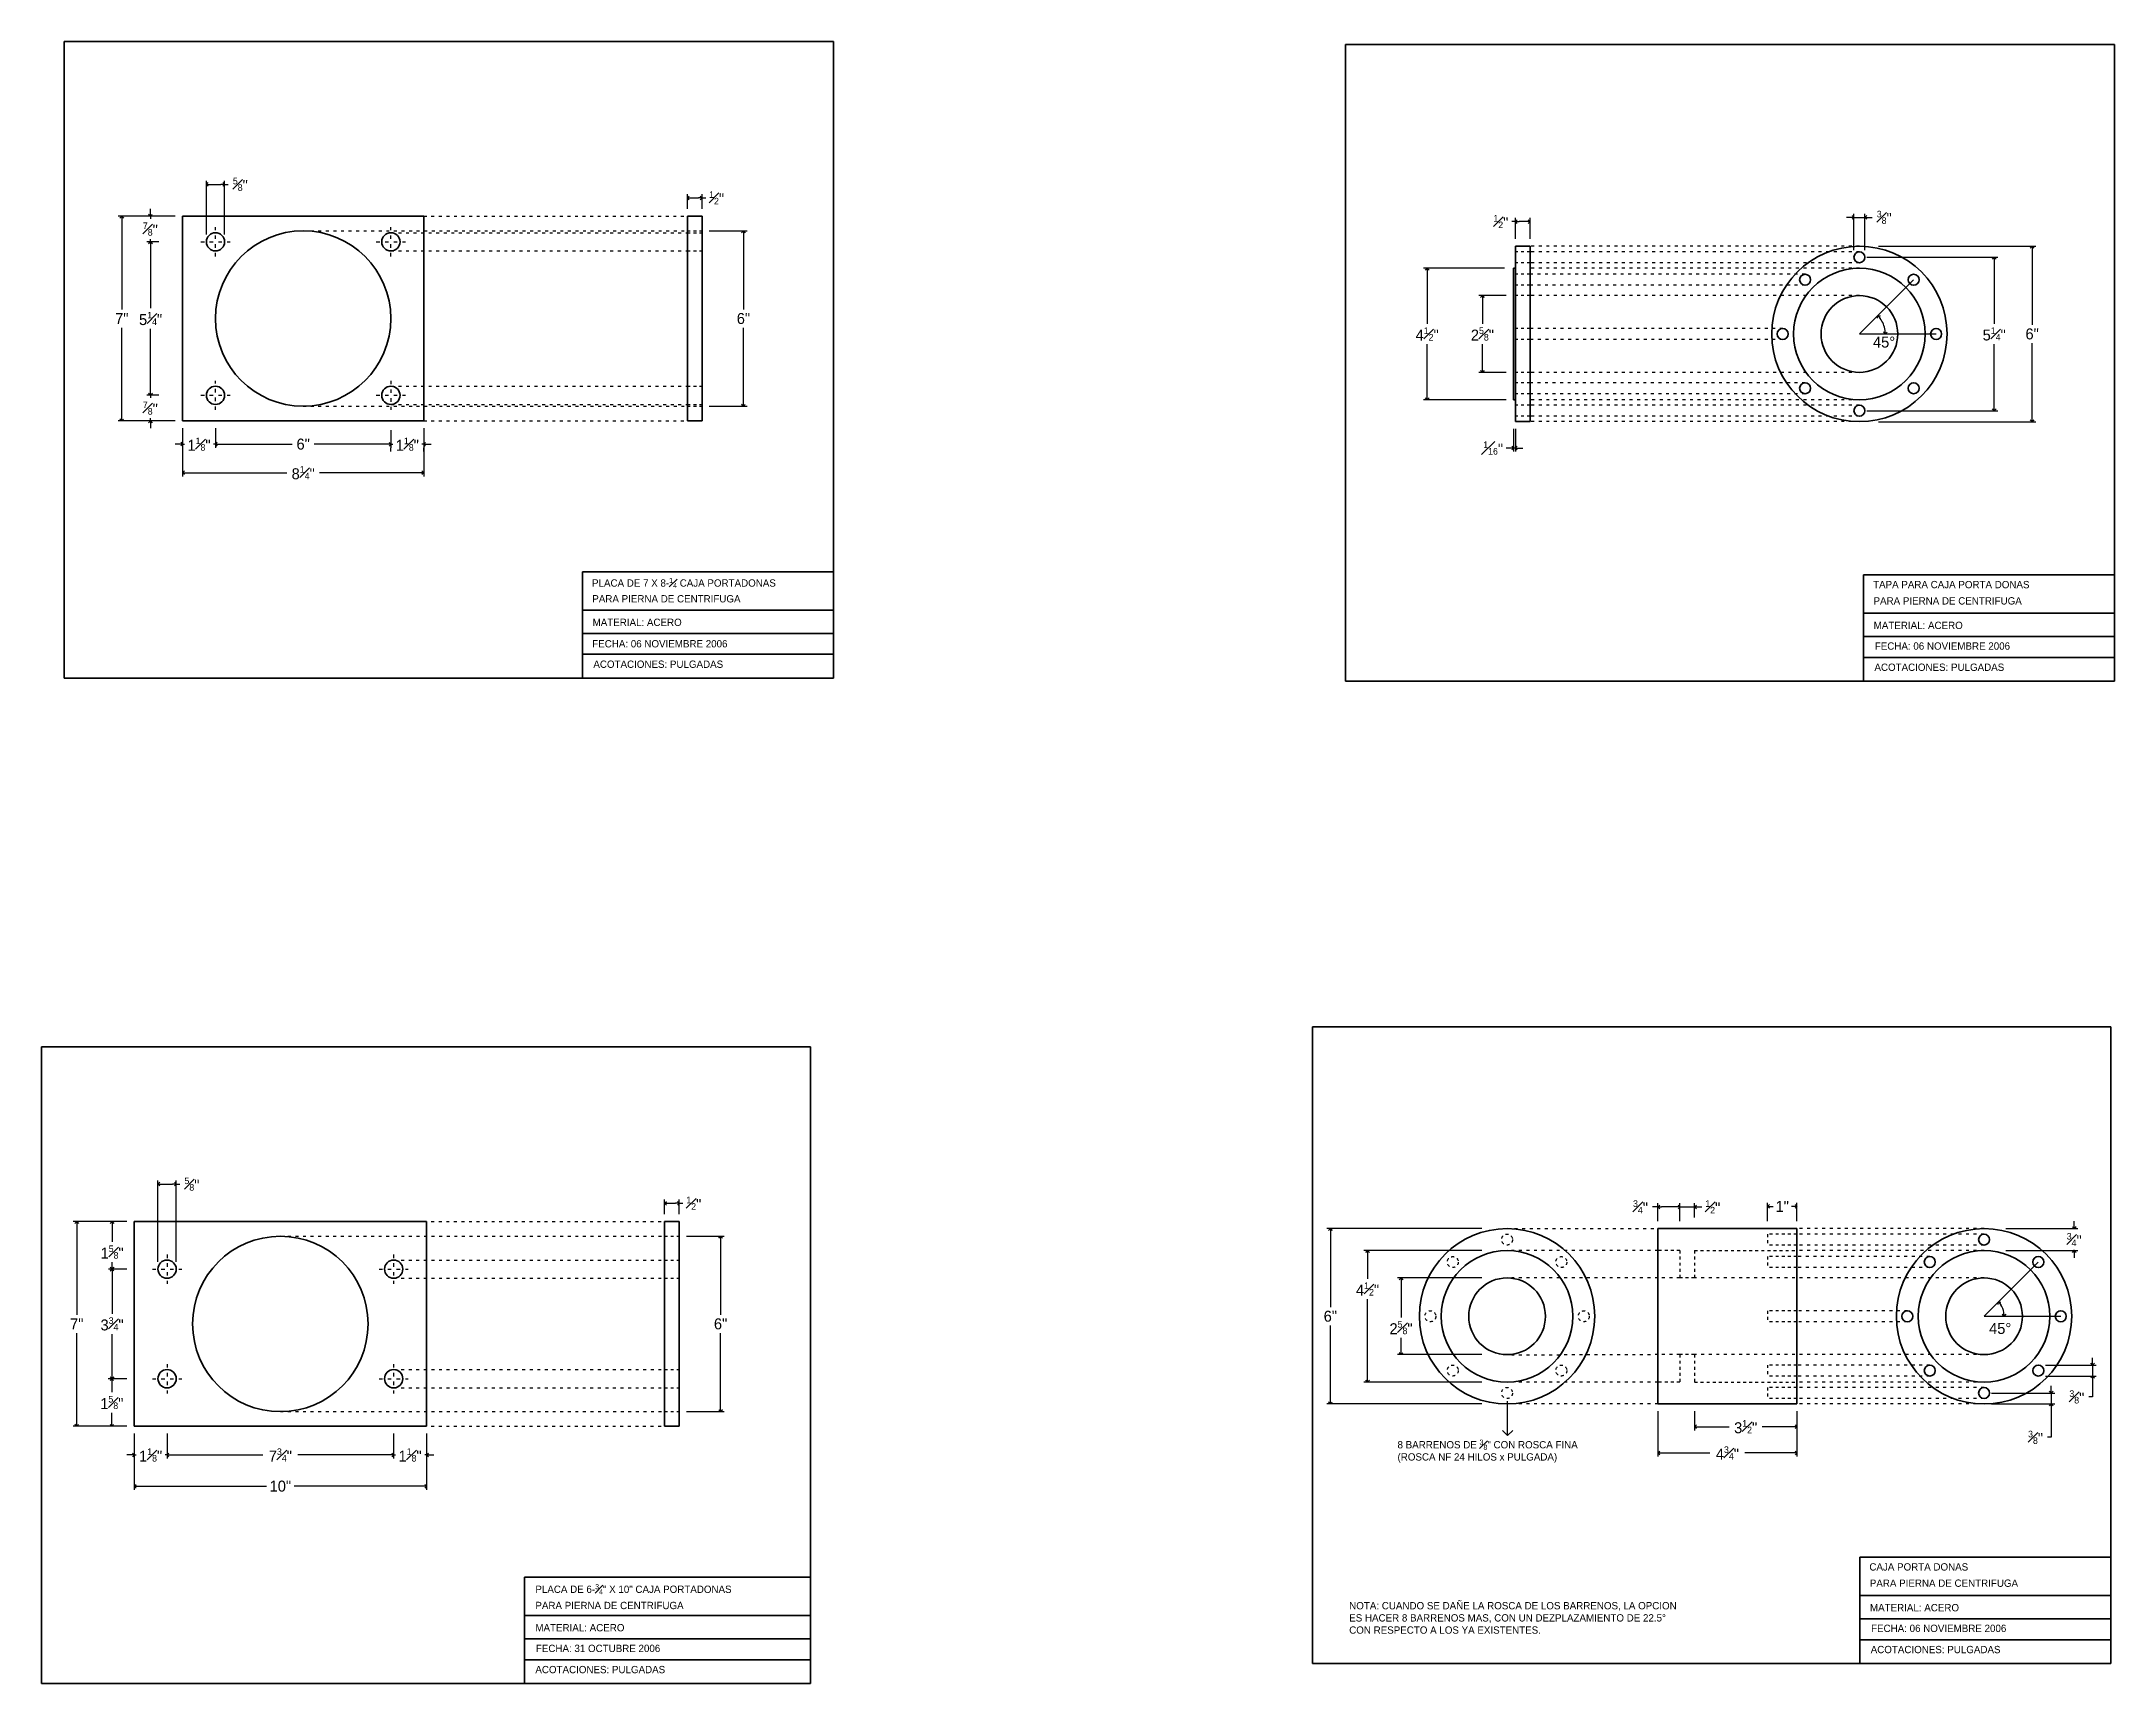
# Model space of a CAD drawing. Header units: inches. Extents: x 52.9 to 123.8, y 128.3 to 184.5.
import ezdxf

# ---------------------------------------------------------------- set-up
doc = ezdxf.new("R2010")
doc.units = ezdxf.units.IN
doc.linetypes.add('ACAD_ISO03W100', pattern=[30, 12, -18])
doc.linetypes.add('PUNTOS2', pattern=[3.175, 0, -3.175])
doc.layers.get('0').update_dxf_attribs({"lineweight": 35})
doc.layers.get('Defpoints').update_dxf_attribs({"color": 253})
for name, color, linetype in [('CAPA1', 7, 'ACAD_ISO03W100'), ('Capa5', 7, 'PUNTOS2'), ('COTAS', 7, 'Continuous'), ('LETRAS', 7, 'Continuous')]:
    doc.layers.add(name, color=color, linetype=linetype)
doc.dimstyles.new('ISO-25', dxfattribs={"dimtxt": 0.375, "dimasz": 0.125, "dimexe": 0.125, "dimexo": 0.25, "dimgap": 0.125, "dimtad": 0, "dimtih": 1, "dimtoh": 1, "dimdec": 7, "dimdsep": 46, "dimlunit": 4, "dimtxsty": 'Standard', "dimblk": 'OPEN90', "dimcen": 0, "dimadec": 0, "dimazin": 0, "dimtfac": 0.6, "dimtdec": 7, "dimtmove": 0, "dimatfit": 3, "dimfxl": 0, "dimfrac": 1, "dimarcsym": 0})

msp = doc.modelspace()

# ---------------------------------------------------------------- texts
at = {"layer": 'LETRAS', "char_height": 0.25, "attachment_point": 1}
for s, insert, width in [('\\A1;PLACA DE 7 X 8-{\\H0.7x;\\S1#4;} CAJA PORTADONAS', (71.74622971, 166.10417084), 44.5888888889), ('TAPA PARA CAJA PORTA DONAS', (115.56856699, 166.00030202), 44.5888888889), ('PARA PIERNA DE CENTRIFUGA', (71.75535398, 165.51489574), 72.1555555556), ('PARA PIERNA DE CENTRIFUGA', (115.5837475, 165.44345031), 72.1555555556), ('MATERIAL: ACERO ', (71.76695669, 164.70882707), 54.7888888889), ('MATERIAL: ACERO ', (115.58929398, 164.60495825), 54.7888888889), ('\\pt2.5;FECHA: 06 NOVIEMBRE 2006', (71.75381957, 163.97570231), 43.6), ('\\pt2.5;FECHA: 06 NOVIEMBRE 2006', (115.62747684, 163.89788134), 43.6), ('ACOTACIONES: PULGADAS', (71.79241193, 163.27638456), 55.7222222222), ('ACOTACIONES: PULGADAS', (115.61474922, 163.17251574), 55.7222222222), ('\\A1;8 BARRENOS DE {\\H0.7x;\\S3#8;}" CON ROSCA FINA\\P(ROSCA NF 24 HILOS x PULGADA)', (99.30072166, 136.62108829), 44.5888888889), ('CAJA PORTA DONAS', (115.44128895, 132.39145372), 44.5888888889), ('\\A1;PLACA DE 6-{\\H0.7x;\\S3#4;}" X 10" CAJA PORTADONAS', (69.80847741, 131.67626817), 44.5888888889), ('PARA PIERNA DE CENTRIFUGA', (115.45646946, 131.83460201), 72.1555555556), ('PARA PIERNA DE CENTRIFUGA', (69.80847741, 131.07137901), 72.1555555556), ('\\pt12.75;NOTA: CUANDO SE DAÑE LA ROSCA DE LOS BARRENOS, LA OPCION\\P\\ptz;ES HACER 8 BARRENOS MAS, CON UN DEZPLAZAMIENTO DE 22.5° \\PCON RESPECTO A LOS YA EXISTENTES.', (97.6480454, 131.06390539), 44.5888888889), ('MATERIAL: ACERO ', (115.46201593, 130.99610996), 54.7888888889), ('MATERIAL: ACERO ', (69.80847741, 130.31087264), 54.7888888889), ('\\pt2.5;FECHA: 06 NOVIEMBRE 2006', (115.50019879, 130.28903305), 43.6), ('\\pt2.5;FECHA: 31 OCTUBRE 2006', (69.82554917, 129.60379573), 43.6), ('ACOTACIONES: PULGADAS', (115.48747117, 129.56366745), 55.7222222222), ('ACOTACIONES: PULGADAS', (69.80847741, 128.87843013), 55.7222222222)]:
    msp.add_mtext(s, dxfattribs=dict(at, insert=insert, width=width))

# ---------------------------------------------------------------- blocks, each defined once
blk = doc.blocks.new('_Open90')
at = {"color": 0, "linetype": 'ByBlock', "lineweight": -2}
for p, q in [((0, 0), (-1, 0)), ((-0.5, 0.5), (0, 0)), ((0, 0), (-0.5, -0.5))]:
    blk.add_line(p, q, dxfattribs=at)
blk = doc.blocks.new('*D7')
at = {"layer": 'COTAS', "color": 0, "lineweight": -2}
for p, q in [((75.759, 177.977), (77.051, 177.977)), ((76.926, 177.852), (76.926, 175.289)), ((76.926, 172.102), (76.926, 174.664)), ((75.759, 171.977), (77.051, 171.977))]:
    blk.add_line(p, q, dxfattribs=at)
at = {"layer": 'Defpoints', "color": 0}
for p in [(75.509, 177.977), (75.509, 171.977), (76.926, 171.977)]:
    blk.add_point(p, dxfattribs=at)
at = {"layer": 'COTAS', "color": 0, "lineweight": -2, "xscale": 0.125, "yscale": 0.125, "zscale": 0.125}
for p, rotation in [((76.926, 177.977), 90), ((76.926, 171.977), 270)]:
    blk.add_blockref('_Open90', p, dxfattribs=dict(at, rotation=rotation))
at = {"layer": 'COTAS', "color": 0, "insert": (76.926, 174.977), "char_height": 0.375, "attachment_point": 5}
blk.add_mtext('6"', dxfattribs=at)
blk = doc.blocks.new('*D8')
at = {"layer": 'COTAS', "color": 0, "lineweight": -2}
for p, q in [((57.491, 178.477), (55.536, 178.477)), ((55.661, 178.352), (55.661, 175.289)), ((55.661, 171.602), (55.661, 174.664)), ((57.491, 171.477), (55.536, 171.477))]:
    blk.add_line(p, q, dxfattribs=at)
at = {"layer": 'Defpoints', "color": 0}
for p in [(57.741, 178.477), (55.661, 171.477), (57.741, 171.477)]:
    blk.add_point(p, dxfattribs=at)
at = {"layer": 'COTAS', "color": 0, "lineweight": -2, "xscale": 0.125, "yscale": 0.125, "zscale": 0.125}
for p, rotation in [((55.661, 178.477), 90), ((55.661, 171.477), 270)]:
    blk.add_blockref('_Open90', p, dxfattribs=dict(at, rotation=rotation))
at = {"layer": 'COTAS', "color": 0, "insert": (55.661, 174.977), "char_height": 0.375, "attachment_point": 5}
blk.add_mtext('7"', dxfattribs=at)
blk = doc.blocks.new('*D9')
at = {"layer": 'COTAS', "color": 0, "lineweight": -2}
for p, q in [((57.741, 171.227), (57.741, 169.577)), ((65.991, 171.227), (65.991, 169.577)), ((57.866, 169.702), (61.303, 169.702)), ((65.866, 169.702), (62.428, 169.702))]:
    blk.add_line(p, q, dxfattribs=at)
at = {"layer": 'Defpoints', "color": 0}
for p in [(57.741, 171.477), (65.991, 171.477), (65.991, 169.702)]:
    blk.add_point(p, dxfattribs=at)
at = {"layer": 'COTAS', "color": 0, "lineweight": -2, "xscale": 0.125, "yscale": 0.125, "zscale": 0.125, "rotation": 180}
blk.add_blockref('_Open90', (57.741, 169.702), dxfattribs=at)
at = {"layer": 'COTAS', "color": 0, "lineweight": -2, "xscale": 0.125, "yscale": 0.125, "zscale": 0.125}
blk.add_blockref('_Open90', (65.991, 169.702), dxfattribs=at)
at = {"layer": 'COTAS', "color": 0, "insert": (61.866, 169.702), "char_height": 0.375, "attachment_point": 5}
blk.add_mtext('8{\\H0.600000x;\\S1#4;}"', dxfattribs=at)
blk = doc.blocks.new('*D10')
at = {"layer": 'COTAS', "color": 0, "lineweight": -2}
for p, q in [((75.009, 178.727), (75.009, 179.232)), ((75.134, 179.107), (75.384, 179.107)), ((75.509, 178.727), (75.509, 179.232)), ((75.509, 179.107), (75.634, 179.107))]:
    blk.add_line(p, q, dxfattribs=at)
at = {"layer": 'Defpoints', "color": 0}
for p in [(75.509, 179.107), (75.009, 178.477), (75.509, 178.477)]:
    blk.add_point(p, dxfattribs=at)
at = {"layer": 'COTAS', "color": 0, "lineweight": -2, "xscale": 0.125, "yscale": 0.125, "zscale": 0.125, "rotation": 180}
blk.add_blockref('_Open90', (75.009, 179.107), dxfattribs=at)
at = {"layer": 'COTAS', "color": 0, "lineweight": -2, "xscale": 0.125, "yscale": 0.125, "zscale": 0.125}
blk.add_blockref('_Open90', (75.509, 179.107), dxfattribs=at)
at = {"layer": 'COTAS', "color": 0, "insert": (76.009, 179.107), "char_height": 0.375, "attachment_point": 5}
blk.add_mtext('{\\H0.600000x;\\S1#2;}"', dxfattribs=at)
blk = doc.blocks.new('*D11')
at = {"layer": 'COTAS', "color": 0, "lineweight": -2}
for p, q in [((57.741, 171.227), (57.741, 170.556)), ((58.866, 171.227), (58.866, 170.556)), ((57.616, 170.681), (57.491, 170.681)), ((57.741, 170.681), (57.803, 170.681)), ((58.866, 170.681), (58.803, 170.681)), ((58.991, 170.681), (59.116, 170.681))]:
    blk.add_line(p, q, dxfattribs=at)
at = {"layer": 'Defpoints', "color": 0}
for p in [(57.741, 171.477), (58.866, 171.477), (58.866, 170.681)]:
    blk.add_point(p, dxfattribs=at)
at = {"layer": 'COTAS', "color": 0, "lineweight": -2, "xscale": 0.125, "yscale": 0.125, "zscale": 0.125}
blk.add_blockref('_Open90', (57.741, 170.681), dxfattribs=at)
at = {"layer": 'COTAS', "color": 0, "lineweight": -2, "xscale": 0.125, "yscale": 0.125, "zscale": 0.125, "rotation": 180}
blk.add_blockref('_Open90', (58.866, 170.681), dxfattribs=at)
at = {"layer": 'COTAS', "color": 0, "insert": (58.303, 170.681), "char_height": 0.375, "attachment_point": 5}
blk.add_mtext('1{\\H0.600000x;\\S1#8;}"', dxfattribs=at)
blk = doc.blocks.new('*D12')
at = {"layer": 'COTAS', "color": 0, "lineweight": -2}
for p, q in [((64.741, 170.679), (64.616, 170.679)), ((64.866, 170.679), (64.928, 170.679)), ((64.866, 170.431), (64.866, 170.554)), ((65.991, 170.679), (65.928, 170.679)), ((65.991, 170.431), (65.991, 170.554)), ((66.116, 170.679), (66.241, 170.679))]:
    blk.add_line(p, q, dxfattribs=at)
at = {"layer": 'Defpoints', "color": 0}
for p in [(64.866, 170.681), (65.991, 170.681), (65.991, 170.679)]:
    blk.add_point(p, dxfattribs=at)
at = {"layer": 'COTAS', "color": 0, "lineweight": -2, "xscale": 0.125, "yscale": 0.125, "zscale": 0.125}
blk.add_blockref('_Open90', (64.866, 170.679), dxfattribs=at)
at = {"layer": 'COTAS', "color": 0, "lineweight": -2, "xscale": 0.125, "yscale": 0.125, "zscale": 0.125, "rotation": 180}
blk.add_blockref('_Open90', (65.991, 170.679), dxfattribs=at)
at = {"layer": 'COTAS', "color": 0, "insert": (65.428, 170.679), "char_height": 0.375, "attachment_point": 5}
blk.add_mtext('1{\\H0.600000x;\\S1#8;}"', dxfattribs=at)
blk = doc.blocks.new('*D13')
at = {"layer": 'COTAS', "color": 0, "lineweight": -2}
for p, q in [((58.866, 171.164), (58.866, 170.554)), ((64.866, 171.164), (64.866, 170.554)), ((58.991, 170.679), (61.491, 170.679)), ((64.741, 170.679), (62.241, 170.679))]:
    blk.add_line(p, q, dxfattribs=at)
at = {"layer": 'Defpoints', "color": 0}
for p in [(58.866, 171.414), (64.866, 171.414), (64.866, 170.679)]:
    blk.add_point(p, dxfattribs=at)
at = {"layer": 'COTAS', "color": 0, "lineweight": -2, "xscale": 0.125, "yscale": 0.125, "zscale": 0.125, "rotation": 180}
blk.add_blockref('_Open90', (58.866, 170.679), dxfattribs=at)
at = {"layer": 'COTAS', "color": 0, "lineweight": -2, "xscale": 0.125, "yscale": 0.125, "zscale": 0.125}
blk.add_blockref('_Open90', (64.866, 170.679), dxfattribs=at)
at = {"layer": 'COTAS', "color": 0, "insert": (61.866, 170.679), "char_height": 0.375, "attachment_point": 5}
blk.add_mtext('6"', dxfattribs=at)
blk = doc.blocks.new('*D14')
at = {"layer": 'COTAS', "color": 0, "lineweight": -2}
for p, q in [((56.929, 177.602), (56.521, 177.602)), ((56.646, 177.477), (56.646, 175.327)), ((56.646, 172.477), (56.646, 174.627)), ((56.929, 172.352), (56.521, 172.352))]:
    blk.add_line(p, q, dxfattribs=at)
at = {"layer": 'Defpoints', "color": 0}
for p in [(57.179, 177.602), (56.646, 172.352), (57.179, 172.352)]:
    blk.add_point(p, dxfattribs=at)
at = {"layer": 'COTAS', "color": 0, "lineweight": -2, "xscale": 0.125, "yscale": 0.125, "zscale": 0.125}
for p, rotation in [((56.646, 177.602), 90), ((56.646, 172.352), 270)]:
    blk.add_blockref('_Open90', p, dxfattribs=dict(at, rotation=rotation))
at = {"layer": 'COTAS', "color": 0, "insert": (56.646, 174.977), "char_height": 0.375, "attachment_point": 5}
blk.add_mtext('5{\\H0.600000x;\\S1#4;}"', dxfattribs=at)
blk = doc.blocks.new('*D15')
at = {"layer": 'COTAS', "color": 0, "lineweight": -2}
for p, q in [((56.638, 178.602), (56.638, 178.727)), ((56.866, 178.477), (56.513, 178.477)), ((56.638, 178.477), (56.638, 178.389)), ((56.866, 177.602), (56.513, 177.602)), ((56.638, 177.602), (56.638, 177.689)), ((56.638, 177.477), (56.638, 177.352))]:
    blk.add_line(p, q, dxfattribs=at)
at = {"layer": 'Defpoints', "color": 0}
for p in [(56.638, 178.477), (57.116, 178.477), (57.116, 177.602)]:
    blk.add_point(p, dxfattribs=at)
at = {"layer": 'COTAS', "color": 0, "lineweight": -2, "xscale": 0.125, "yscale": 0.125, "zscale": 0.125}
for p, rotation in [((56.638, 178.477), 270), ((56.638, 177.602), 90)]:
    blk.add_blockref('_Open90', p, dxfattribs=dict(at, rotation=rotation))
at = {"layer": 'COTAS', "color": 0, "insert": (56.638, 178.039), "char_height": 0.375, "attachment_point": 5}
blk.add_mtext('{\\H0.600000x;\\S7#8;}"', dxfattribs=at)
blk = doc.blocks.new('*D16')
at = {"layer": 'COTAS', "color": 0, "lineweight": -2}
for p, q in [((56.866, 172.352), (56.513, 172.352)), ((56.638, 172.477), (56.638, 172.602)), ((56.638, 172.352), (56.638, 172.264)), ((56.866, 171.477), (56.513, 171.477)), ((56.638, 171.477), (56.638, 171.564)), ((56.638, 171.352), (56.638, 171.227))]:
    blk.add_line(p, q, dxfattribs=at)
at = {"layer": 'Defpoints', "color": 0}
for p in [(57.116, 172.352), (56.638, 171.477), (57.116, 171.477)]:
    blk.add_point(p, dxfattribs=at)
at = {"layer": 'COTAS', "color": 0, "lineweight": -2, "xscale": 0.125, "yscale": 0.125, "zscale": 0.125}
for p, rotation in [((56.638, 172.352), 270), ((56.638, 171.477), 90)]:
    blk.add_blockref('_Open90', p, dxfattribs=dict(at, rotation=rotation))
at = {"layer": 'COTAS', "color": 0, "insert": (56.638, 171.914), "char_height": 0.375, "attachment_point": 5}
blk.add_mtext('{\\H0.600000x;\\S7#8;}"', dxfattribs=at)
blk = doc.blocks.new('*D17')
at = {"layer": 'COTAS', "color": 0, "lineweight": -2}
for p, q in [((58.553, 177.852), (58.553, 179.694)), ((58.678, 179.569), (59.053, 179.569)), ((59.178, 177.852), (59.178, 179.694)), ((59.178, 179.569), (59.303, 179.569))]:
    blk.add_line(p, q, dxfattribs=at)
at = {"layer": 'Defpoints', "color": 0}
for p in [(59.178, 179.569), (58.553, 177.602), (59.178, 177.602)]:
    blk.add_point(p, dxfattribs=at)
at = {"layer": 'COTAS', "color": 0, "lineweight": -2, "xscale": 0.125, "yscale": 0.125, "zscale": 0.125, "rotation": 180}
blk.add_blockref('_Open90', (58.553, 179.569), dxfattribs=at)
at = {"layer": 'COTAS', "color": 0, "lineweight": -2, "xscale": 0.125, "yscale": 0.125, "zscale": 0.125}
blk.add_blockref('_Open90', (59.178, 179.569), dxfattribs=at)
at = {"layer": 'COTAS', "color": 0, "insert": (59.716, 179.569), "char_height": 0.375, "attachment_point": 5}
blk.add_mtext('{\\H0.600000x;\\S5#8;}"', dxfattribs=at)
blk = doc.blocks.new('*D22')
at = {"layer": 'COTAS', "color": 0, "lineweight": -2}
for p, q in [((56.897, 142.704), (56.897, 145.488)), ((57.522, 142.704), (57.522, 145.488)), ((57.022, 145.363), (57.397, 145.363)), ((57.522, 145.363), (57.647, 145.363))]:
    blk.add_line(p, q, dxfattribs=at)
at = {"layer": 'Defpoints', "color": 0}
for p in [(57.522, 145.363), (56.897, 142.454), (57.522, 142.454)]:
    blk.add_point(p, dxfattribs=at)
at = {"layer": 'COTAS', "color": 0, "lineweight": -2, "xscale": 0.125, "yscale": 0.125, "zscale": 0.125, "rotation": 180}
blk.add_blockref('_Open90', (56.897, 145.363), dxfattribs=at)
at = {"layer": 'COTAS', "color": 0, "lineweight": -2, "xscale": 0.125, "yscale": 0.125, "zscale": 0.125}
blk.add_blockref('_Open90', (57.522, 145.363), dxfattribs=at)
at = {"layer": 'COTAS', "color": 0, "insert": (58.06, 145.363), "char_height": 0.375, "attachment_point": 5}
blk.add_mtext('{\\H0.600000x;\\S5#8;}"', dxfattribs=at)
blk = doc.blocks.new('*D18')
at = {"layer": 'COTAS', "color": 0, "lineweight": -2}
for p, q in [((56.085, 136.766), (56.085, 134.903)), ((66.085, 136.766), (66.085, 134.903)), ((56.21, 135.028), (60.616, 135.028)), ((65.96, 135.028), (61.554, 135.028))]:
    blk.add_line(p, q, dxfattribs=at)
at = {"layer": 'Defpoints', "color": 0}
for p in [(56.085, 137.016), (66.085, 137.016), (66.085, 135.028)]:
    blk.add_point(p, dxfattribs=at)
at = {"layer": 'COTAS', "color": 0, "lineweight": -2, "xscale": 0.125, "yscale": 0.125, "zscale": 0.125, "rotation": 180}
blk.add_blockref('_Open90', (56.085, 135.028), dxfattribs=at)
at = {"layer": 'COTAS', "color": 0, "lineweight": -2, "xscale": 0.125, "yscale": 0.125, "zscale": 0.125}
blk.add_blockref('_Open90', (66.085, 135.028), dxfattribs=at)
at = {"layer": 'COTAS', "color": 0, "insert": (61.085, 135.028), "char_height": 0.375, "attachment_point": 5}
blk.add_mtext('10"', dxfattribs=at)
blk = doc.blocks.new('*D19')
at = {"layer": 'COTAS', "color": 0, "lineweight": -2}
for p, q in [((55.772, 144.079), (53.995, 144.079)), ((54.12, 143.954), (54.12, 140.891)), ((54.12, 137.204), (54.12, 140.266)), ((55.772, 137.079), (53.995, 137.079))]:
    blk.add_line(p, q, dxfattribs=at)
at = {"layer": 'Defpoints', "color": 0}
for p in [(56.022, 144.079), (54.12, 137.079), (56.022, 137.079)]:
    blk.add_point(p, dxfattribs=at)
at = {"layer": 'COTAS', "color": 0, "lineweight": -2, "xscale": 0.125, "yscale": 0.125, "zscale": 0.125}
for p, rotation in [((54.12, 144.079), 90), ((54.12, 137.079), 270)]:
    blk.add_blockref('_Open90', p, dxfattribs=dict(at, rotation=rotation))
at = {"layer": 'COTAS', "color": 0, "insert": (54.12, 140.579), "char_height": 0.375, "attachment_point": 5}
blk.add_mtext('7"', dxfattribs=at)
blk = doc.blocks.new('*D20')
at = {"layer": 'COTAS', "color": 0, "lineweight": -2}
for p, q in [((55.772, 142.454), (55.203, 142.454)), ((55.328, 142.329), (55.328, 140.929)), ((55.328, 138.829), (55.328, 140.229)), ((55.772, 138.704), (55.203, 138.704))]:
    blk.add_line(p, q, dxfattribs=at)
at = {"layer": 'Defpoints', "color": 0}
for p in [(55.328, 142.454), (56.022, 142.454), (56.022, 138.704)]:
    blk.add_point(p, dxfattribs=at)
at = {"layer": 'COTAS', "color": 0, "lineweight": -2, "xscale": 0.125, "yscale": 0.125, "zscale": 0.125}
for p, rotation in [((55.328, 142.454), 90), ((55.328, 138.704), 270)]:
    blk.add_blockref('_Open90', p, dxfattribs=dict(at, rotation=rotation))
at = {"layer": 'COTAS', "color": 0, "insert": (55.328, 140.579), "char_height": 0.375, "attachment_point": 5}
blk.add_mtext('3{\\H0.600000x;\\S3#4;}"', dxfattribs=at)
blk = doc.blocks.new('*D23')
at = {"layer": 'COTAS', "color": 0, "lineweight": -2}
for p, q in [((55.835, 144.079), (55.204, 144.079)), ((55.329, 143.954), (55.329, 143.388)), ((55.329, 142.579), (55.329, 142.688)), ((55.835, 142.454), (55.204, 142.454))]:
    blk.add_line(p, q, dxfattribs=at)
at = {"layer": 'Defpoints', "color": 0}
for p in [(56.085, 144.079), (55.329, 142.454), (56.085, 142.454)]:
    blk.add_point(p, dxfattribs=at)
at = {"layer": 'COTAS', "color": 0, "lineweight": -2, "xscale": 0.125, "yscale": 0.125, "zscale": 0.125}
for p, rotation in [((55.329, 144.079), 90), ((55.329, 142.454), 270)]:
    blk.add_blockref('_Open90', p, dxfattribs=dict(at, rotation=rotation))
at = {"layer": 'COTAS', "color": 0, "insert": (55.329, 143.038), "char_height": 0.375, "attachment_point": 5}
blk.add_mtext('1{\\H0.600000x;\\S5#8;}"', dxfattribs=at)
blk = doc.blocks.new('*D24')
at = {"layer": 'COTAS', "color": 0, "lineweight": -2}
for p, q in [((55.835, 138.704), (55.195, 138.704)), ((55.32, 138.579), (55.32, 138.241)), ((55.835, 137.079), (55.195, 137.079)), ((55.32, 137.204), (55.32, 137.541))]:
    blk.add_line(p, q, dxfattribs=at)
at = {"layer": 'Defpoints', "color": 0}
for p in [(55.32, 138.704), (56.085, 138.704), (56.085, 137.079)]:
    blk.add_point(p, dxfattribs=at)
at = {"layer": 'COTAS', "color": 0, "lineweight": -2, "xscale": 0.125, "yscale": 0.125, "zscale": 0.125}
for p, rotation in [((55.32, 138.704), 90), ((55.32, 137.079), 270)]:
    blk.add_blockref('_Open90', p, dxfattribs=dict(at, rotation=rotation))
at = {"layer": 'COTAS', "color": 0, "insert": (55.32, 137.891), "char_height": 0.375, "attachment_point": 5}
blk.add_mtext('1{\\H0.600000x;\\S5#8;}"', dxfattribs=at)
blk = doc.blocks.new('*D21')
at = {"layer": 'COTAS', "color": 0, "lineweight": -2}
for p, q in [((57.21, 136.766), (57.21, 135.97)), ((64.96, 136.766), (64.96, 135.97)), ((57.335, 136.095), (60.485, 136.095)), ((64.835, 136.095), (61.685, 136.095))]:
    blk.add_line(p, q, dxfattribs=at)
at = {"layer": 'Defpoints', "color": 0}
for p in [(57.21, 137.016), (64.96, 137.016), (64.96, 136.095)]:
    blk.add_point(p, dxfattribs=at)
at = {"layer": 'COTAS', "color": 0, "lineweight": -2, "xscale": 0.125, "yscale": 0.125, "zscale": 0.125, "rotation": 180}
blk.add_blockref('_Open90', (57.21, 136.095), dxfattribs=at)
at = {"layer": 'COTAS', "color": 0, "lineweight": -2, "xscale": 0.125, "yscale": 0.125, "zscale": 0.125}
blk.add_blockref('_Open90', (64.96, 136.095), dxfattribs=at)
at = {"layer": 'COTAS', "color": 0, "insert": (61.085, 136.095), "char_height": 0.375, "attachment_point": 5}
blk.add_mtext('7{\\H0.600000x;\\S3#4;}"', dxfattribs=at)
blk = doc.blocks.new('*D25')
at = {"layer": 'COTAS', "color": 0, "lineweight": -2}
for p, q in [((56.085, 136.829), (56.085, 135.971)), ((57.21, 136.829), (57.21, 135.971)), ((55.96, 136.096), (55.835, 136.096)), ((56.085, 136.096), (56.147, 136.096)), ((57.21, 136.096), (57.147, 136.096)), ((57.335, 136.096), (57.46, 136.096))]:
    blk.add_line(p, q, dxfattribs=at)
at = {"layer": 'Defpoints', "color": 0}
for p in [(56.085, 137.079), (57.21, 137.079), (57.21, 136.096)]:
    blk.add_point(p, dxfattribs=at)
at = {"layer": 'COTAS', "color": 0, "lineweight": -2, "xscale": 0.125, "yscale": 0.125, "zscale": 0.125}
blk.add_blockref('_Open90', (56.085, 136.096), dxfattribs=at)
at = {"layer": 'COTAS', "color": 0, "lineweight": -2, "xscale": 0.125, "yscale": 0.125, "zscale": 0.125, "rotation": 180}
blk.add_blockref('_Open90', (57.21, 136.096), dxfattribs=at)
at = {"layer": 'COTAS', "color": 0, "insert": (56.647, 136.096), "char_height": 0.375, "attachment_point": 5}
blk.add_mtext('1{\\H0.600000x;\\S1#8;}"', dxfattribs=at)
blk = doc.blocks.new('*D26')
at = {"layer": 'COTAS', "color": 0, "lineweight": -2}
for p, q in [((64.96, 136.829), (64.96, 135.971)), ((66.085, 136.829), (66.085, 135.971)), ((64.835, 136.096), (64.71, 136.096)), ((64.96, 136.096), (65.022, 136.096)), ((66.085, 136.096), (66.022, 136.096)), ((66.21, 136.096), (66.335, 136.096))]:
    blk.add_line(p, q, dxfattribs=at)
at = {"layer": 'Defpoints', "color": 0}
for p in [(64.96, 137.079), (66.085, 137.079), (64.96, 136.096)]:
    blk.add_point(p, dxfattribs=at)
at = {"layer": 'COTAS', "color": 0, "lineweight": -2, "xscale": 0.125, "yscale": 0.125, "zscale": 0.125}
blk.add_blockref('_Open90', (64.96, 136.096), dxfattribs=at)
at = {"layer": 'COTAS', "color": 0, "lineweight": -2, "xscale": 0.125, "yscale": 0.125, "zscale": 0.125, "rotation": 180}
blk.add_blockref('_Open90', (66.085, 136.096), dxfattribs=at)
at = {"layer": 'COTAS', "color": 0, "insert": (65.522, 136.096), "char_height": 0.375, "attachment_point": 5}
blk.add_mtext('1{\\H0.600000x;\\S1#8;}"', dxfattribs=at)
blk = doc.blocks.new('*D27')
at = {"layer": 'COTAS', "color": 0, "lineweight": -2}
for p, q in [((74.228, 144.329), (74.228, 144.834)), ((74.353, 144.709), (74.603, 144.709)), ((74.728, 144.329), (74.728, 144.834)), ((74.728, 144.709), (74.853, 144.709))]:
    blk.add_line(p, q, dxfattribs=at)
at = {"layer": 'Defpoints', "color": 0}
for p in [(74.728, 144.709), (74.228, 144.079), (74.728, 144.079)]:
    blk.add_point(p, dxfattribs=at)
at = {"layer": 'COTAS', "color": 0, "lineweight": -2, "xscale": 0.125, "yscale": 0.125, "zscale": 0.125, "rotation": 180}
blk.add_blockref('_Open90', (74.228, 144.709), dxfattribs=at)
at = {"layer": 'COTAS', "color": 0, "lineweight": -2, "xscale": 0.125, "yscale": 0.125, "zscale": 0.125}
blk.add_blockref('_Open90', (74.728, 144.709), dxfattribs=at)
at = {"layer": 'COTAS', "color": 0, "insert": (75.228, 144.709), "char_height": 0.375, "attachment_point": 5}
blk.add_mtext('{\\H0.600000x;\\S1#2;}"', dxfattribs=at)
blk = doc.blocks.new('*D28')
at = {"layer": 'COTAS', "color": 0, "lineweight": -2}
for p, q in [((74.978, 143.579), (76.27, 143.579)), ((76.145, 143.454), (76.145, 140.891)), ((76.145, 137.704), (76.145, 140.266)), ((74.978, 137.579), (76.27, 137.579))]:
    blk.add_line(p, q, dxfattribs=at)
at = {"layer": 'Defpoints', "color": 0}
for p in [(74.728, 143.579), (74.728, 137.579), (76.145, 137.579)]:
    blk.add_point(p, dxfattribs=at)
at = {"layer": 'COTAS', "color": 0, "lineweight": -2, "xscale": 0.125, "yscale": 0.125, "zscale": 0.125}
for p, rotation in [((76.145, 143.579), 90), ((76.145, 137.579), 270)]:
    blk.add_blockref('_Open90', p, dxfattribs=dict(at, rotation=rotation))
at = {"layer": 'COTAS', "color": 0, "insert": (76.145, 140.579), "char_height": 0.375, "attachment_point": 5}
blk.add_mtext('6"', dxfattribs=at)
blk = doc.blocks.new('*D29')
at = {"layer": 'COTAS', "color": 0, "lineweight": -2}
for p, q in [((102.96, 176.699), (100.19, 176.699)), ((100.315, 176.574), (100.315, 174.799)), ((100.315, 172.324), (100.315, 174.099)), ((103.022, 172.199), (100.19, 172.199))]:
    blk.add_line(p, q, dxfattribs=at)
at = {"layer": 'Defpoints', "color": 0}
for p in [(103.21, 176.699), (100.315, 172.199), (103.272, 172.199)]:
    blk.add_point(p, dxfattribs=at)
at = {"layer": 'COTAS', "color": 0, "lineweight": -2, "xscale": 0.125, "yscale": 0.125, "zscale": 0.125}
for p, rotation in [((100.315, 176.699), 90), ((100.315, 172.199), 270)]:
    blk.add_blockref('_Open90', p, dxfattribs=dict(at, rotation=rotation))
at = {"layer": 'COTAS', "color": 0, "insert": (100.315, 174.449), "char_height": 0.375, "attachment_point": 5}
blk.add_mtext('4{\\H0.600000x;\\S1#2;}"', dxfattribs=at)
blk = doc.blocks.new('*D31')
at = {"layer": 'COTAS', "color": 0, "lineweight": -2}
for p, q in [((115.758, 177.449), (121.135, 177.449)), ((121.01, 177.324), (121.01, 174.762)), ((121.01, 171.574), (121.01, 174.137)), ((115.758, 171.449), (121.135, 171.449))]:
    blk.add_line(p, q, dxfattribs=at)
at = {"layer": 'Defpoints', "color": 0}
for p in [(115.508, 177.449), (115.508, 171.449), (121.01, 171.449)]:
    blk.add_point(p, dxfattribs=at)
at = {"layer": 'COTAS', "color": 0, "lineweight": -2, "xscale": 0.125, "yscale": 0.125, "zscale": 0.125}
for p, rotation in [((121.01, 177.449), 90), ((121.01, 171.449), 270)]:
    blk.add_blockref('_Open90', p, dxfattribs=dict(at, rotation=rotation))
at = {"layer": 'COTAS', "color": 0, "insert": (121.01, 174.449), "char_height": 0.375, "attachment_point": 5}
blk.add_mtext('6"', dxfattribs=at)
blk = doc.blocks.new('*D32')
at = {"layer": 'COTAS', "color": 0, "lineweight": -2}
for p, q in [((115.35, 177.074), (119.837, 177.074)), ((119.712, 176.949), (119.712, 174.799)), ((119.712, 171.949), (119.712, 174.099)), ((115.35, 171.824), (119.837, 171.824))]:
    blk.add_line(p, q, dxfattribs=at)
at = {"layer": 'Defpoints', "color": 0}
for p in [(115.1, 177.074), (115.1, 171.824), (119.712, 171.824)]:
    blk.add_point(p, dxfattribs=at)
at = {"layer": 'COTAS', "color": 0, "lineweight": -2, "xscale": 0.125, "yscale": 0.125, "zscale": 0.125}
for p, rotation in [((119.712, 177.074), 90), ((119.712, 171.824), 270)]:
    blk.add_blockref('_Open90', p, dxfattribs=dict(at, rotation=rotation))
at = {"layer": 'COTAS', "color": 0, "insert": (119.712, 174.449), "char_height": 0.375, "attachment_point": 5}
blk.add_mtext('5{\\H0.600000x;\\S1#4;}"', dxfattribs=at)
blk = doc.blocks.new('*D33')
at = {"layer": 'COTAS', "color": 0, "lineweight": -2}
for p, q in [((103.022, 175.762), (102.079, 175.762)), ((102.204, 175.637), (102.204, 174.799)), ((102.204, 173.262), (102.204, 174.099)), ((103.022, 173.137), (102.079, 173.137))]:
    blk.add_line(p, q, dxfattribs=at)
at = {"layer": 'Defpoints', "color": 0}
for p in [(103.272, 175.762), (102.204, 173.137), (103.272, 173.137)]:
    blk.add_point(p, dxfattribs=at)
at = {"layer": 'COTAS', "color": 0, "lineweight": -2, "xscale": 0.125, "yscale": 0.125, "zscale": 0.125}
for p, rotation in [((102.204, 175.762), 90), ((102.204, 173.137), 270)]:
    blk.add_blockref('_Open90', p, dxfattribs=dict(at, rotation=rotation))
at = {"layer": 'COTAS', "color": 0, "insert": (102.204, 174.449), "char_height": 0.375, "attachment_point": 5}
blk.add_mtext('2{\\H0.600000x;\\S5#8;}"', dxfattribs=at)
blk = doc.blocks.new('*D34')
at = {"layer": 'COTAS', "color": 0, "lineweight": -2}
for p, q in [((114.788, 178.439), (114.663, 178.439)), ((114.913, 177.318), (114.913, 178.564)), ((114.913, 178.439), (115.288, 178.439)), ((115.288, 177.318), (115.288, 178.564)), ((115.413, 178.439), (115.538, 178.439))]:
    blk.add_line(p, q, dxfattribs=at)
at = {"layer": 'Defpoints', "color": 0}
for p in [(115.288, 178.439), (114.913, 177.068), (115.288, 177.068)]:
    blk.add_point(p, dxfattribs=at)
at = {"layer": 'COTAS', "color": 0, "lineweight": -2, "xscale": 0.125, "yscale": 0.125, "zscale": 0.125}
blk.add_blockref('_Open90', (114.913, 178.439), dxfattribs=at)
at = {"layer": 'COTAS', "color": 0, "lineweight": -2, "xscale": 0.125, "yscale": 0.125, "zscale": 0.125, "rotation": 180}
blk.add_blockref('_Open90', (115.288, 178.439), dxfattribs=at)
at = {"layer": 'COTAS', "color": 0, "insert": (115.95, 178.439), "char_height": 0.375, "attachment_point": 5}
blk.add_mtext('{\\H0.600000x;\\S3#8;}"', dxfattribs=at)
blk = doc.blocks.new('*D35')
at = {"layer": 'COTAS', "color": 0, "lineweight": -2}
for p, q in [((103.335, 178.295), (103.21, 178.295)), ((103.335, 177.699), (103.335, 178.42)), ((103.71, 178.295), (103.46, 178.295)), ((103.835, 177.699), (103.835, 178.42))]:
    blk.add_line(p, q, dxfattribs=at)
at = {"layer": 'Defpoints', "color": 0}
for p in [(103.335, 178.295), (103.335, 177.449), (103.835, 177.449)]:
    blk.add_point(p, dxfattribs=at)
at = {"layer": 'COTAS', "color": 0, "lineweight": -2, "xscale": 0.125, "yscale": 0.125, "zscale": 0.125, "rotation": 180}
blk.add_blockref('_Open90', (103.335, 178.295), dxfattribs=at)
at = {"layer": 'COTAS', "color": 0, "lineweight": -2, "xscale": 0.125, "yscale": 0.125, "zscale": 0.125}
blk.add_blockref('_Open90', (103.835, 178.295), dxfattribs=at)
at = {"layer": 'COTAS', "color": 0, "insert": (102.835, 178.295), "char_height": 0.375, "attachment_point": 5}
blk.add_mtext('{\\H0.600000x;\\S1#2;}"', dxfattribs=at)
blk = doc.blocks.new('*D36')
at = {"layer": 'COTAS', "color": 0, "lineweight": -2}
blk.add_arc((115.1, 174.449), 0.889, 8.06699, 36.93301, dxfattribs=at)
at = {"layer": 'Defpoints', "color": 0}
for p in [(116.957, 176.306), (115.87, 174.894), (115.1, 174.449), (115.1, 174.449), (118.273, 174.449)]:
    blk.add_point(p, dxfattribs=at)
at = {"layer": 'COTAS', "color": 0, "lineweight": -2, "xscale": 0.125, "yscale": 0.125, "zscale": 0.125}
for p, rotation in [((115.729, 175.078), 130.96650576633), ((115.989, 174.449), 274.0334942336698)]:
    blk.add_blockref('_Open90', p, dxfattribs=dict(at, rotation=rotation))
at = {"layer": 'COTAS', "color": 0, "insert": (115.944, 174.169), "char_height": 0.375, "attachment_point": 5}
blk.add_mtext('45°', dxfattribs=at)
blk = doc.blocks.new('*D37')
at = {"layer": 'COTAS', "color": 0, "lineweight": -2}
blk.add_arc((119.365, 140.841), 0.692, 10.36771, 34.63229, dxfattribs=at)
at = {"layer": 'Defpoints', "color": 0}
for p in [(121.221, 142.697), (119.964, 141.186), (119.365, 140.841), (119.365, 140.841), (122.538, 140.841)]:
    blk.add_point(p, dxfattribs=at)
at = {"layer": 'COTAS', "color": 0, "lineweight": -2, "xscale": 0.125, "yscale": 0.125, "zscale": 0.125}
for p, rotation in [((119.854, 141.33), 129.8161473698679), ((120.057, 140.841), 275.1838526301328)]:
    blk.add_blockref('_Open90', p, dxfattribs=dict(at, rotation=rotation))
at = {"layer": 'COTAS', "color": 0, "insert": (119.916, 140.422), "char_height": 0.375, "attachment_point": 5}
blk.add_mtext('45°', dxfattribs=at)
blk = doc.blocks.new('*D38')
at = {"layer": 'COTAS', "color": 0, "lineweight": -2}
for p, q in [((102.185, 143.841), (96.878, 143.841)), ((97.003, 143.716), (97.003, 141.153)), ((97.003, 137.966), (97.003, 140.528)), ((102.185, 137.841), (96.878, 137.841))]:
    blk.add_line(p, q, dxfattribs=at)
at = {"layer": 'Defpoints', "color": 0}
for p in [(102.435, 143.841), (97.003, 137.841), (102.435, 137.841)]:
    blk.add_point(p, dxfattribs=at)
at = {"layer": 'COTAS', "color": 0, "lineweight": -2, "xscale": 0.125, "yscale": 0.125, "zscale": 0.125}
for p, rotation in [((97.003, 143.841), 90), ((97.003, 137.841), 270)]:
    blk.add_blockref('_Open90', p, dxfattribs=dict(at, rotation=rotation))
at = {"layer": 'COTAS', "color": 0, "insert": (97.003, 140.841), "char_height": 0.375, "attachment_point": 5}
blk.add_mtext('6"', dxfattribs=at)
blk = doc.blocks.new('*D39')
at = {"layer": 'COTAS', "color": 0, "lineweight": -2}
for p, q in [((102.185, 143.091), (98.151, 143.091)), ((98.276, 142.966), (98.276, 142.126)), ((98.276, 138.716), (98.276, 141.426)), ((102.185, 138.591), (98.151, 138.591))]:
    blk.add_line(p, q, dxfattribs=at)
at = {"layer": 'Defpoints', "color": 0}
for p in [(102.435, 143.091), (98.276, 138.591), (102.435, 138.591)]:
    blk.add_point(p, dxfattribs=at)
at = {"layer": 'COTAS', "color": 0, "lineweight": -2, "xscale": 0.125, "yscale": 0.125, "zscale": 0.125}
for p, rotation in [((98.276, 143.091), 90), ((98.276, 138.591), 270)]:
    blk.add_blockref('_Open90', p, dxfattribs=dict(at, rotation=rotation))
at = {"layer": 'COTAS', "color": 0, "insert": (98.276, 141.776), "char_height": 0.375, "attachment_point": 5}
blk.add_mtext('4{\\H0.600000x;\\S1#2;}"', dxfattribs=at)
blk = doc.blocks.new('*D40')
at = {"layer": 'COTAS', "color": 0, "lineweight": -2}
for p, q in [((102.185, 142.153), (99.295, 142.153)), ((99.42, 142.028), (99.42, 140.803)), ((99.42, 139.653), (99.42, 140.103)), ((102.185, 139.528), (99.295, 139.528))]:
    blk.add_line(p, q, dxfattribs=at)
at = {"layer": 'Defpoints', "color": 0}
for p in [(102.435, 142.153), (99.42, 139.528), (102.435, 139.528)]:
    blk.add_point(p, dxfattribs=at)
at = {"layer": 'COTAS', "color": 0, "lineweight": -2, "xscale": 0.125, "yscale": 0.125, "zscale": 0.125}
for p, rotation in [((99.42, 142.153), 90), ((99.42, 139.528), 270)]:
    blk.add_blockref('_Open90', p, dxfattribs=dict(at, rotation=rotation))
at = {"layer": 'COTAS', "color": 0, "insert": (99.42, 140.453), "char_height": 0.375, "attachment_point": 5}
blk.add_mtext('2{\\H0.600000x;\\S5#8;}"', dxfattribs=at)
blk = doc.blocks.new('*D41')
at = {"layer": 'COTAS', "color": 0, "lineweight": -2}
for p, q in [((108.21, 137.591), (108.21, 136.039)), ((112.96, 137.591), (112.96, 136.039)), ((108.335, 136.164), (109.985, 136.164)), ((112.835, 136.164), (111.185, 136.164))]:
    blk.add_line(p, q, dxfattribs=at)
at = {"layer": 'Defpoints', "color": 0}
for p in [(108.21, 137.841), (112.96, 137.841), (112.96, 136.164)]:
    blk.add_point(p, dxfattribs=at)
at = {"layer": 'COTAS', "color": 0, "lineweight": -2, "xscale": 0.125, "yscale": 0.125, "zscale": 0.125, "rotation": 180}
blk.add_blockref('_Open90', (108.21, 136.164), dxfattribs=at)
at = {"layer": 'COTAS', "color": 0, "lineweight": -2, "xscale": 0.125, "yscale": 0.125, "zscale": 0.125}
blk.add_blockref('_Open90', (112.96, 136.164), dxfattribs=at)
at = {"layer": 'COTAS', "color": 0, "insert": (110.585, 136.164), "char_height": 0.375, "attachment_point": 5}
blk.add_mtext('4{\\H0.600000x;\\S3#4;}"', dxfattribs=at)
blk = doc.blocks.new('*D42')
at = {"layer": 'COTAS', "color": 0, "lineweight": -2}
for p, q in [((111.96, 144.091), (111.96, 144.724)), ((112.96, 144.091), (112.96, 144.724)), ((112.085, 144.599), (112.148, 144.599)), ((112.835, 144.599), (112.773, 144.599))]:
    blk.add_line(p, q, dxfattribs=at)
at = {"layer": 'Defpoints', "color": 0}
for p in [(111.96, 144.599), (111.96, 143.841), (112.96, 143.841)]:
    blk.add_point(p, dxfattribs=at)
at = {"layer": 'COTAS', "color": 0, "lineweight": -2, "xscale": 0.125, "yscale": 0.125, "zscale": 0.125, "rotation": 180}
blk.add_blockref('_Open90', (111.96, 144.599), dxfattribs=at)
at = {"layer": 'COTAS', "color": 0, "lineweight": -2, "xscale": 0.125, "yscale": 0.125, "zscale": 0.125}
blk.add_blockref('_Open90', (112.96, 144.599), dxfattribs=at)
at = {"layer": 'COTAS', "color": 0, "insert": (112.46, 144.599), "char_height": 0.375, "attachment_point": 5}
blk.add_mtext('1"', dxfattribs=at)
blk = doc.blocks.new('*D43')
at = {"layer": 'COTAS', "color": 0, "lineweight": -2}
for p, q in [((108.21, 144.091), (108.21, 144.709)), ((108.96, 144.091), (108.96, 144.709)), ((108.21, 144.584), (108.025, 144.584)), ((108.835, 144.584), (108.335, 144.584))]:
    blk.add_line(p, q, dxfattribs=at)
at = {"layer": 'Defpoints', "color": 0}
for p in [(108.96, 144.584), (108.21, 143.841), (108.96, 143.841)]:
    blk.add_point(p, dxfattribs=at)
at = {"layer": 'COTAS', "color": 0, "lineweight": -2, "xscale": 0.125, "yscale": 0.125, "zscale": 0.125, "rotation": 180}
blk.add_blockref('_Open90', (108.21, 144.584), dxfattribs=at)
at = {"layer": 'COTAS', "color": 0, "lineweight": -2, "xscale": 0.125, "yscale": 0.125, "zscale": 0.125}
blk.add_blockref('_Open90', (108.96, 144.584), dxfattribs=at)
at = {"layer": 'COTAS', "color": 0, "insert": (107.612, 144.584), "char_height": 0.375, "attachment_point": 5}
blk.add_mtext('{\\H0.600000x;\\S3#4;}"', dxfattribs=at)
blk = doc.blocks.new('*D44')
at = {"layer": 'COTAS', "color": 0, "lineweight": -2}
for p, q in [((108.96, 144.216), (108.96, 144.709)), ((109.46, 144.216), (109.46, 144.709)), ((108.835, 144.584), (108.71, 144.584)), ((108.96, 144.584), (109.46, 144.584)), ((109.585, 144.584), (109.71, 144.584))]:
    blk.add_line(p, q, dxfattribs=at)
at = {"layer": 'Defpoints', "color": 0}
for p in [(108.96, 143.966), (109.46, 144.584), (109.46, 143.966)]:
    blk.add_point(p, dxfattribs=at)
at = {"layer": 'COTAS', "color": 0, "lineweight": -2, "xscale": 0.125, "yscale": 0.125, "zscale": 0.125}
blk.add_blockref('_Open90', (108.96, 144.584), dxfattribs=at)
at = {"layer": 'COTAS', "color": 0, "lineweight": -2, "xscale": 0.125, "yscale": 0.125, "zscale": 0.125, "rotation": 180}
blk.add_blockref('_Open90', (109.46, 144.584), dxfattribs=at)
at = {"layer": 'COTAS', "color": 0, "insert": (110.085, 144.584), "char_height": 0.375, "attachment_point": 5}
blk.add_mtext('{\\H0.600000x;\\S1#2;}"', dxfattribs=at)
blk = doc.blocks.new('*D45')
at = {"layer": 'COTAS', "color": 0, "lineweight": -2}
for p, q in [((109.46, 137.591), (109.46, 136.937)), ((112.96, 137.591), (112.96, 136.937)), ((109.585, 137.062), (110.648, 137.062)), ((112.835, 137.062), (111.773, 137.062))]:
    blk.add_line(p, q, dxfattribs=at)
at = {"layer": 'Defpoints', "color": 0}
for p in [(109.46, 137.841), (112.96, 137.841), (109.46, 137.062)]:
    blk.add_point(p, dxfattribs=at)
at = {"layer": 'COTAS', "color": 0, "lineweight": -2, "xscale": 0.125, "yscale": 0.125, "zscale": 0.125, "rotation": 180}
blk.add_blockref('_Open90', (109.46, 137.062), dxfattribs=at)
at = {"layer": 'COTAS', "color": 0, "lineweight": -2, "xscale": 0.125, "yscale": 0.125, "zscale": 0.125}
blk.add_blockref('_Open90', (112.96, 137.062), dxfattribs=at)
at = {"layer": 'COTAS', "color": 0, "insert": (111.21, 137.062), "char_height": 0.375, "attachment_point": 5}
blk.add_mtext('3{\\H0.600000x;\\S1#2;}"', dxfattribs=at)
blk = doc.blocks.new('*D46')
at = {"layer": 'COTAS', "color": 0, "lineweight": -2}
for p, q in [((121.471, 139.172), (123.201, 139.172)), ((123.076, 139.297), (123.076, 139.422)), ((123.076, 139.172), (123.076, 138.797)), ((121.471, 138.797), (123.201, 138.797)), ((123.076, 138.672), (123.076, 138.083)), ((123.076, 138.083), (122.951, 138.083))]:
    blk.add_line(p, q, dxfattribs=at)
at = {"layer": 'Defpoints', "color": 0}
for p in [(121.221, 139.172), (121.221, 138.797), (123.076, 138.797)]:
    blk.add_point(p, dxfattribs=at)
at = {"layer": 'COTAS', "color": 0, "lineweight": -2, "xscale": 0.125, "yscale": 0.125, "zscale": 0.125}
for p, rotation in [((123.076, 139.172), 270), ((123.076, 138.797), 90)]:
    blk.add_blockref('_Open90', p, dxfattribs=dict(at, rotation=rotation))
at = {"layer": 'COTAS', "color": 0, "insert": (122.538, 138.083), "char_height": 0.375, "attachment_point": 5}
blk.add_mtext('{\\H0.600000x;\\S3#8;}"', dxfattribs=at)
blk = doc.blocks.new('*D47')
at = {"layer": 'COTAS', "color": 0, "lineweight": -2}
for p, q in [((122.449, 143.966), (122.449, 144.091)), ((120.115, 143.841), (122.574, 143.841)), ((122.449, 143.841), (122.449, 143.816)), ((120.115, 143.091), (122.574, 143.091)), ((122.449, 143.091), (122.449, 143.116)), ((122.449, 142.966), (122.449, 142.841))]:
    blk.add_line(p, q, dxfattribs=at)
at = {"layer": 'Defpoints', "color": 0}
for p in [(119.865, 143.841), (122.449, 143.841), (119.865, 143.091)]:
    blk.add_point(p, dxfattribs=at)
at = {"layer": 'COTAS', "color": 0, "lineweight": -2, "xscale": 0.125, "yscale": 0.125, "zscale": 0.125}
for p, rotation in [((122.449, 143.841), 270), ((122.449, 143.091), 90)]:
    blk.add_blockref('_Open90', p, dxfattribs=dict(at, rotation=rotation))
at = {"layer": 'COTAS', "color": 0, "insert": (122.449, 143.466), "char_height": 0.375, "attachment_point": 5}
blk.add_mtext('{\\H0.600000x;\\S3#4;}"', dxfattribs=at)
blk = doc.blocks.new('*D48')
at = {"layer": 'COTAS', "color": 0, "lineweight": -2}
for p, q in [((121.663, 138.341), (121.663, 138.466)), ((119.615, 138.216), (121.788, 138.216)), ((119.615, 137.841), (121.788, 137.841)), ((121.663, 138.216), (121.663, 137.841)), ((121.663, 137.716), (121.663, 136.7)), ((121.663, 136.7), (121.538, 136.7))]:
    blk.add_line(p, q, dxfattribs=at)
at = {"layer": 'Defpoints', "color": 0}
for p in [(119.365, 138.216), (119.365, 137.841), (121.663, 138.216)]:
    blk.add_point(p, dxfattribs=at)
at = {"layer": 'COTAS', "color": 0, "lineweight": -2, "xscale": 0.125, "yscale": 0.125, "zscale": 0.125}
for p, rotation in [((121.663, 138.216), 270), ((121.663, 137.841), 90)]:
    blk.add_blockref('_Open90', p, dxfattribs=dict(at, rotation=rotation))
at = {"layer": 'COTAS', "color": 0, "insert": (121.126, 136.7), "char_height": 0.375, "attachment_point": 5}
blk.add_mtext('{\\H0.600000x;\\S3#8;}"', dxfattribs=at)
blk = doc.blocks.new('*D49')
at = {"layer": 'COTAS', "color": 0, "lineweight": -2}
for p, q in [((103.272, 171.199), (103.272, 170.423)), ((103.335, 171.199), (103.335, 170.423)), ((103.147, 170.548), (103.022, 170.548)), ((103.335, 170.548), (103.272, 170.548)), ((103.46, 170.548), (103.585, 170.548))]:
    blk.add_line(p, q, dxfattribs=at)
at = {"layer": 'Defpoints', "color": 0}
for p in [(103.272, 171.449), (103.335, 171.449), (103.272, 170.548)]:
    blk.add_point(p, dxfattribs=at)
at = {"layer": 'COTAS', "color": 0, "lineweight": -2, "xscale": 0.125, "yscale": 0.125, "zscale": 0.125}
blk.add_blockref('_Open90', (103.272, 170.548), dxfattribs=at)
at = {"layer": 'COTAS', "color": 0, "lineweight": -2, "xscale": 0.125, "yscale": 0.125, "zscale": 0.125, "rotation": 180}
blk.add_blockref('_Open90', (103.335, 170.548), dxfattribs=at)
at = {"layer": 'COTAS', "color": 0, "insert": (102.572, 170.548), "char_height": 0.375, "attachment_point": 5}
blk.add_mtext('{\\H0.600000x;\\S1#16;}"', dxfattribs=at)

# ---------------------------------------------------------------- dimensions: what is measured, and where the dimension line sits
at = {"layer": 'COTAS'}
for base, p1, p2, picture, middle in [((59.17805584, 179.56936265), (58.55305584, 177.60175601), (59.17805584, 177.60175601), '*D17', (59.71555584, 179.56936265)), ((75.50907213, 179.10656165), (75.00907213, 178.47675601), (75.50907213, 178.47675601), '*D10', (76.00907213, 179.10656165)), ((103.33492614, 178.29508708), (103.83492614, 177.44938234), (103.33492614, 177.44938234), '*D35', (102.83492614, 178.29508708)), ((115.2877779, 178.43942858), (114.91301713, 177.06768591), (115.2877779, 177.06768591), '*D34', (115.9502779, 178.43942858)), ((58.86555584, 170.68127423), (57.74055584, 171.47675601), (58.86555584, 171.47675601), '*D11', (58.30305584, 170.68127423)), ((64.86555562, 170.67902663), (58.86555584, 171.41425601), (64.86555562, 171.41425601), '*D13', (61.86555573, 170.67902663)), ((65.99055584, 170.67902663), (64.86555562, 170.68127423), (65.99055584, 170.68127423), '*D12', (65.42805573, 170.67902663)), ((103.27242614, 170.54822437), (103.33492614, 171.44938234), (103.27242614, 171.44938234), '*D49', (102.57242614, 170.54822437)), ((57.52246071, 145.36265813), (56.89746071, 142.45380157), (57.52246071, 142.45380157), '*D22', (58.05996071, 145.36265813)), ((74.72847701, 144.70860721), (74.22847701, 144.07880157), (74.72847701, 144.07880157), '*D27', (75.22847701, 144.70860721)), ((109.46021112, 144.58405433), (108.96021112, 143.96553404), (109.46021112, 143.96553404), '*D44', (110.08521112, 144.58405433)), ((109.46021112, 137.06199024), (112.96021112, 137.84053404), (109.46021112, 137.84053404), '*D45', (111.21021112, 137.06199024)), ((57.20996071, 136.09599356), (56.08496071, 137.07880157), (57.20996071, 137.07880157), '*D25', (56.64746071, 136.09599356)), ((64.95996071, 136.09536559), (57.20996071, 137.01630157), (64.95996071, 137.01630157), '*D21', (61.08496071, 136.09536559)), ((64.95996071, 136.09599356), (66.08496071, 137.07880157), (64.95996071, 137.07880157), '*D26', (65.52246071, 136.09599356))]:
    dim = msp.add_linear_dim(base=base, p1=p1, p2=p2, dimstyle='ISO-25', dxfattribs=at)
    dim.commit()
    dim.dimension.update_dxf_attribs({"geometry": picture, "text_midpoint": middle})
for base, p1, p2, picture, middle in [((56.63835353, 178.47675601), (57.11613359, 177.60175601), (57.11613359, 178.47675601), '*D15', (56.63835353, 178.03925601)), ((55.66115121, 171.47675601), (57.74055584, 178.47675601), (57.74055584, 171.47675601), '*D8', (55.66115121, 174.97675601)), ((121.00977681, 171.44938234), (115.5076861, 177.44938234), (115.5076861, 171.44938234), '*D31', (121.00977681, 174.44938234)), ((100.31521805, 172.19938234), (103.20992614, 176.69938234), (103.27242614, 172.19938234), '*D29', (100.31521805, 174.44938234)), ((119.71237031, 171.82438234), (115.10039752, 177.07438234), (115.10039752, 171.82438234), '*D32', (119.71237031, 174.44938234)), ((102.20366938, 173.13688234), (103.27242614, 175.76188234), (103.27242614, 173.13688234), '*D33', (102.20366938, 174.44938234)), ((56.63835353, 171.47675601), (57.11613359, 172.35175601), (57.11613359, 171.47675601), '*D16', (56.63835353, 171.91425601)), ((54.11962175, 137.07880157), (56.02246071, 144.07880157), (56.02246071, 137.07880157), '*D19', (54.11962175, 140.57880157)), ((55.32862689, 142.45380157), (56.08496071, 144.07880157), (56.08496071, 142.45380157), '*D23', (55.32862689, 143.03791669)), ((97.00316652, 137.84053404), (102.43493733, 143.84053404), (102.43493733, 137.84053404), '*D38', (97.00316652, 140.84053404)), ((98.27606973, 138.59053404), (102.43493733, 143.09053404), (102.43493733, 138.59053404), '*D39', (98.27606973, 141.77611191)), ((99.41962435, 139.52803404), (102.43493733, 142.15303404), (102.43493733, 139.52803404), '*D40', (99.41962435, 140.45303404)), ((123.07563418, 138.79687874), (121.22100198, 139.17187874), (121.22100198, 138.79687874), '*D46', (122.53813418, 138.08346937)), ((55.32010203, 138.70380157), (56.08496071, 137.07880157), (56.08496071, 138.70380157), '*D24', (55.32010203, 137.89130157)), ((121.66324015, 138.21553404), (119.36484668, 137.84053404), (119.36484668, 138.21553404), '*D48', (121.12574015, 136.69994264))]:
    dim = msp.add_linear_dim(base=base, p1=p1, p2=p2, angle=90, dimstyle='ISO-25', dxfattribs=at)
    dim.commit()
    dim.dimension.update_dxf_attribs({"geometry": picture, "text_midpoint": middle, "dimtype": 160})
for base, p1, p2, picture, middle in [((56.64597466, 172.35175601), (57.17863359, 177.60175601), (57.17863359, 172.35175601), '*D14', (56.64597466, 174.97675601)), ((76.92557887, 171.97675601), (75.50907213, 177.97675601), (75.50907213, 171.97675601), '*D7', (76.92557887, 174.97675601)), ((122.44941302, 143.84053404), (119.86474061, 143.09053404), (119.86474061, 143.84053404), '*D47', (122.44941302, 143.46553404)), ((76.14498374, 137.57880157), (74.72847701, 143.57880157), (74.72847701, 137.57880157), '*D28', (76.14498374, 140.57880157)), ((55.32842341, 142.45380157), (56.02246071, 138.70380157), (56.02246071, 142.45380157), '*D20', (55.32842341, 140.57880157))]:
    dim = msp.add_linear_dim(base=base, p1=p1, p2=p2, angle=90, dimstyle='ISO-25', dxfattribs=at)
    dim.commit()
    dim.dimension.update_dxf_attribs({"geometry": picture, "text_midpoint": middle})
for base, line1, line2, picture, middle in [((115.86990105, 174.89365541), ((115.10039752, 174.44938234), (116.95655282, 176.30553764)), ((115.10039752, 174.44938234), (118.27314074, 174.44938234)), '*D36', (115.9436895, 174.16943078)), ((119.96391079, 141.18640387), ((119.36484668, 140.84053404), (121.22100198, 142.69668934)), ((119.36484668, 140.84053404), (122.53758991, 140.84053404)), '*D37', (119.91577745, 140.42222909))]:
    dim = msp.add_angular_dim_2l(base=base, line1=line1, line2=line2, dimstyle='ISO-25', dxfattribs=at)
    dim.commit()
    dim.dimension.update_dxf_attribs({"geometry": picture, "text_midpoint": middle, "dimtype": 162})
for base, p1, p2, picture, middle in [((65.99055584, 169.7019031), (57.74055584, 171.47675601), (65.99055584, 171.47675601), '*D9', (61.86555584, 169.7019031)), ((108.96021112, 144.58405433), (108.21021112, 143.84053404), (108.96021112, 143.84053404), '*D43', (107.61234589, 144.58405433)), ((111.96021112, 144.5988765), (112.96021112, 143.84053404), (111.96021112, 143.84053404), '*D42', (112.46021112, 144.5988765)), ((112.96021112, 136.16396349), (108.21021112, 137.84053404), (112.96021112, 137.84053404), '*D41', (110.58521112, 136.16396349)), ((66.08496071, 135.02775195), (56.08496071, 137.01630157), (66.08496071, 137.01630157), '*D18', (61.08496071, 135.02775195))]:
    dim = msp.add_linear_dim(base=base, p1=p1, p2=p2, dimstyle='ISO-25', dxfattribs=at)
    dim.commit()
    dim.dimension.update_dxf_attribs({"geometry": picture, "text_midpoint": middle, "dimtype": 160})

# ---------------------------------------------------------------- linework, layer by layer
for p, q in [((53.6932751, 184.45777304), (53.6932751, 162.67326452)), ((53.6932751, 184.45777304), (80.00571602, 184.45777304)), ((80.00571602, 184.45777304), (80.00571602, 182.90944851)), ((97.51561239, 184.35390421), (123.8280533, 184.35390421)), ((97.51561239, 184.35390421), (97.51561239, 162.5693957)), ((123.8280533, 184.35390421), (123.8280533, 182.80557969)), ((80.00571602, 182.90944851), (80.00571602, 180.61886071)), ((123.8280533, 182.80557969), (123.8280533, 180.51499189)), ((80.00571602, 180.61886071), (80.00571602, 162.67326452)), ((123.8280533, 180.51499189), (123.8280533, 162.5693957)), ((57.74055584, 174.97675601), (57.74055584, 178.47675601)), ((65.99055584, 178.47675601), (57.74055584, 178.47675601)), ((65.99055584, 171.47675601), (65.99055584, 178.47675601)), ((75.00907213, 178.47675601), (75.50907213, 178.47675601)), ((75.00907213, 171.47675601), (75.00907213, 178.47675601)), ((75.50907213, 178.47675601), (75.50907213, 171.47675601)), ((103.83492614, 177.44938234), (103.33492614, 177.44938234)), ((103.33492614, 177.44938234), (103.33492614, 171.44938234)), ((103.83492614, 171.44938234), (103.83492614, 177.44938234)), ((103.33492614, 176.69938234), (103.27242614, 176.69938234)), ((103.27242614, 176.69938234), (103.27242614, 172.19938234)), ((57.74055584, 174.97675601), (57.74055584, 171.47675601)), ((103.27242614, 172.19938234), (103.33492614, 172.19938234)), ((57.74055584, 171.47675601), (65.99055584, 171.47675601)), ((75.50907213, 171.47675601), (75.00907213, 171.47675601)), ((103.33492614, 171.44938234), (103.83492614, 171.44938234)), ((71.4176952, 165.85771251), (71.4176952, 166.30850243)), ((71.4176952, 166.30850243), (80.00571602, 166.30850243)), ((115.24003249, 166.20463361), (123.8280533, 166.20463361)), ((115.24003249, 165.75384369), (115.24003249, 166.20463361)), ((71.4176952, 165.85771251), (71.4176952, 162.67326452)), ((115.24003249, 165.75384369), (115.24003249, 162.5693957)), ((71.43635941, 164.9998371), (71.4176952, 164.9998371)), ((71.43635941, 164.9998371), (80.00571602, 164.9998371)), ((80.00571602, 162.67326452), (80.00571602, 164.5856016)), ((115.25869669, 164.89596828), (115.24003249, 164.89596828)), ((115.25869669, 164.89596828), (123.8280533, 164.89596828)), ((71.47368765, 164.19791006), (71.4176952, 164.19791006)), ((71.47368765, 164.19791006), (80.00571602, 164.19791006)), ((80.00571602, 163.60211169), (80.00571602, 164.09873867)), ((80.00571602, 163.3631646), (80.00571602, 164.02677356)), ((115.29602494, 164.09404124), (115.24003249, 164.09404124)), ((115.29602494, 164.09404124), (123.8280533, 164.09404124)), ((123.8280533, 162.5693957), (123.8280533, 164.48173278)), ((123.8280533, 163.49824287), (123.8280533, 163.99486985)), ((123.8280533, 163.25929578), (123.8280533, 163.92290474)), ((71.49235177, 163.48923037), (71.4176952, 163.48923037)), ((71.49235177, 163.48923037), (80.00571602, 163.48923037)), ((80.00571602, 163.15616091), (80.00571602, 163.69332887)), ((80.00571602, 163.69332887), (80.00571602, 163.60211169)), ((80.00571602, 162.67326452), (80.00571602, 163.15616091)), ((115.31468906, 163.38536155), (115.24003249, 163.38536155)), ((115.31468906, 163.38536155), (123.8280533, 163.38536155)), ((123.8280533, 163.58946005), (123.8280533, 163.49824287)), ((123.8280533, 163.05229209), (123.8280533, 163.58946005)), ((53.6932751, 162.67326452), (80.00571602, 162.67326452)), ((97.51561239, 162.5693957), (123.8280533, 162.5693957)), ((123.8280533, 162.5693957), (123.8280533, 163.05229209)), ((96.38833434, 128.9605474), (96.38833434, 150.74505592)), ((96.38833434, 150.74505592), (97.38833434, 150.74505592)), ((97.38833434, 150.74505592), (123.70077526, 150.74505592)), ((123.70077526, 150.74505592), (123.70077526, 149.19673139)), ((52.91267998, 150.0598186), (79.22512089, 150.0598186)), ((52.91267998, 150.0598186), (52.91267998, 128.27531008)), ((79.22512089, 150.0598186), (79.22512089, 148.51149407)), ((123.70077526, 149.19673139), (123.70077526, 146.90614359)), ((79.22512089, 148.51149407), (79.22512089, 146.22090627)), ((123.70077526, 146.90614359), (123.70077526, 128.9605474)), ((79.22512089, 146.22090627), (79.22512089, 128.27531008)), ((56.08496071, 144.07880157), (56.08496071, 137.07880157)), ((56.08496071, 144.07880157), (66.08496071, 144.07880157)), ((65.20996071, 144.07880157), (56.95996071, 144.07880157)), ((66.08496071, 137.07880157), (66.08496071, 144.07880157)), ((74.22847701, 137.07880157), (74.22847701, 144.07880157)), ((74.22847701, 144.07880157), (74.72847701, 144.07880157)), ((74.72847701, 144.07880157), (74.72847701, 137.07880157)), ((112.96021112, 143.84053404), (108.21021112, 143.84053404)), ((108.21021112, 143.84053404), (108.21021112, 137.84053404)), ((112.96021112, 143.84053404), (111.96021112, 143.84053404)), ((112.96021112, 143.84053404), (112.96021112, 137.84053404)), ((108.21021112, 137.84053404), (112.96021112, 137.84053404)), ((56.08496071, 137.07880157), (66.08496071, 137.07880157)), ((56.95996071, 137.07880157), (65.20996071, 137.07880157)), ((74.72847701, 137.07880157), (74.22847701, 137.07880157)), ((70.63710008, 131.91054799), (69.43290006, 131.91054799)), ((69.43290006, 131.91054799), (69.43290006, 128.27531008)), ((70.63710008, 131.91054799), (79.22512089, 131.91054799)), ((115.11275444, 132.14499539), (115.11275444, 132.59578531)), ((115.11275444, 132.59578531), (123.70077526, 132.59578531)), ((115.11275444, 132.14499539), (115.11275444, 128.9605474)), ((115.13141865, 131.28711998), (115.11275444, 131.28711998)), ((115.13141865, 131.28711998), (123.70077526, 131.28711998)), ((69.43290006, 130.60188266), (79.22512089, 130.60188266)), ((70.65576428, 130.60188266), (70.63710008, 130.60188266)), ((70.65576428, 130.60188266), (70.63710008, 130.60188266)), ((70.63710008, 130.60188266), (79.22512089, 130.60188266)), ((70.65576428, 130.60188266), (79.22512089, 130.60188266)), ((115.16874689, 130.48519294), (115.11275444, 130.48519294)), ((115.16874689, 130.48519294), (123.70077526, 130.48519294)), ((123.70077526, 128.9605474), (123.70077526, 130.87288448)), ((69.43290006, 129.79995562), (79.22512089, 129.79995562)), ((70.69309252, 129.79995562), (70.63710008, 129.79995562)), ((79.22512089, 128.27531008), (79.22512089, 130.18764716)), ((115.18741101, 129.77651325), (115.11275444, 129.77651325)), ((115.18741101, 129.77651325), (123.70077526, 129.77651325)), ((123.70077526, 129.88939457), (123.70077526, 130.38602155)), ((123.70077526, 129.65044748), (123.70077526, 130.31405644)), ((123.70077526, 129.44344379), (123.70077526, 129.98061176)), ((123.70077526, 129.98061176), (123.70077526, 129.88939457)), ((69.43290006, 129.09127593), (79.22512089, 129.09127593)), ((70.71175665, 129.09127593), (70.63710008, 129.09127593)), ((79.22512089, 129.20415725), (79.22512089, 129.70078423)), ((79.22512089, 128.96521016), (79.22512089, 129.62881912)), ((79.22512089, 129.29537444), (79.22512089, 129.20415725)), ((79.22512089, 128.75820647), (79.22512089, 129.29537444)), ((123.70077526, 128.9605474), (123.70077526, 129.44344379)), ((79.22512089, 128.27531008), (79.22512089, 128.75820647)), ((97.38833434, 128.9605474), (96.38833434, 128.9605474)), ((97.38833434, 128.9605474), (123.70077526, 128.9605474)), ((52.91267998, 128.27531008), (79.22512089, 128.27531008))]:
    msp.add_line(p, q)
for centre, radius in [((58.86555584, 177.60175601), 0.3125), ((61.86555584, 174.97675601), 3), ((64.86555584, 177.60175601), 0.3125), ((64.86555584, 177.60175601), 0.3125), ((115.10039752, 174.44938234), 3), ((115.10039752, 174.44938234), 2.25), ((115.10039752, 177.07438234), 0.1875), ((113.24424222, 176.30553764), 0.1875), ((116.95655282, 176.30553764), 0.1875), ((115.10039752, 174.44938234), 1.3125), ((112.47539752, 174.44938234), 0.1875), ((117.72539752, 174.44938234), 0.1875), ((58.86555584, 172.35175601), 0.3125), ((64.86555562, 172.3517558), 0.3125), ((113.24424222, 172.59322704), 0.1875), ((116.95655282, 172.59322704), 0.1875), ((115.10039752, 171.82438234), 0.1875), ((61.08496071, 140.57880157), 3), ((103.04803356, 140.84053404), 3), ((103.04803356, 140.84053404), 3), ((119.36484668, 140.84053404), 3), ((119.36484668, 143.46553404), 0.1875), ((57.20996071, 142.45380157), 0.3125), ((64.95996071, 142.45380157), 0.3125), ((103.04803356, 140.84053404), 2.25), ((103.04803356, 140.84053404), 2.25), ((119.36484668, 140.84053404), 2.25), ((117.50869138, 142.69668934), 0.1875), ((121.22100198, 142.69668934), 0.1875), ((103.04803356, 140.84053404), 1.3125), ((103.04803356, 140.84053404), 1.3125), ((103.04803356, 140.84053404), 1.3125), ((119.36484668, 140.84053404), 1.3125), ((116.73984668, 140.84053404), 0.1875), ((121.98984668, 140.84053404), 0.1875), ((57.20996071, 138.70380157), 0.3125), ((64.95996071, 138.70380157), 0.3125), ((117.50869138, 138.98437874), 0.1875), ((121.22100198, 138.98437874), 0.1875), ((119.36484668, 138.21553404), 0.1875)]:
    msp.add_circle(centre, radius)
at = {"layer": 'CAPA1', "ltscale": 0.01}
for p, q in [((58.86555584, 177.10175601), (58.86555584, 178.10175601)), ((64.86555584, 177.10175601), (64.86555584, 178.10175601)), ((58.36555584, 177.60175601), (59.36555584, 177.60175601)), ((64.36555584, 177.60175601), (65.36555584, 177.60175601)), ((58.36555584, 172.35175601), (59.36555584, 172.35175601)), ((58.86555584, 171.85175601), (58.86555584, 172.85175601)), ((64.36555562, 172.3517558), (65.36555562, 172.3517558)), ((64.86555562, 172.8517558), (64.86555562, 171.8517558)), ((57.20996071, 142.95380157), (57.20996071, 141.95380157)), ((64.95996071, 142.95380157), (64.95996071, 141.95380157)), ((56.70996071, 142.45380157), (57.70996071, 142.45380157)), ((64.45996071, 142.45380157), (65.45996071, 142.45380157)), ((57.20996071, 139.20380157), (57.20996071, 138.20380157)), ((64.95996071, 139.20380157), (64.95996071, 138.20380157)), ((56.70996071, 138.70380157), (57.70996071, 138.70380157)), ((64.45996071, 138.70380157), (65.45996071, 138.70380157))]:
    msp.add_line(p, q, dxfattribs=at)
at = {"layer": 'CAPA1', "ltscale": 0.006}
for p, q in [((75.00907213, 177.97675601), (75.50907213, 177.97675601)), ((75.00907213, 177.91425601), (75.50907213, 177.91425601)), ((75.00907213, 177.28925601), (75.50907213, 177.28925601)), ((103.83492614, 177.26188234), (103.33492614, 177.26188234)), ((103.83492614, 176.88688234), (103.33492614, 176.88688234)), ((103.83492614, 176.49303764), (103.27242614, 176.49303764)), ((103.83492614, 176.11803764), (103.27242614, 176.11803764)), ((103.83492614, 175.76188234), (103.27242614, 175.76188234)), ((103.83492614, 174.63676272), (103.27242614, 174.63676272)), ((103.83492614, 174.26200195), (103.27242614, 174.26200195)), ((103.83492614, 173.13688234), (103.27242614, 173.13688234)), ((75.00907213, 172.66425601), (75.50907213, 172.66425601)), ((103.83492614, 172.78072704), (103.27242614, 172.78072704)), ((103.83492614, 172.40572704), (103.27242614, 172.40572704)), ((75.00907213, 172.03925601), (75.50907213, 172.03925601)), ((75.00907213, 171.97675601), (75.50907213, 171.97675601)), ((103.83492614, 172.01188234), (103.33492614, 172.01188234)), ((103.83492614, 171.63688234), (103.33492614, 171.63688234)), ((74.22847701, 143.57880157), (74.72847701, 143.57880157)), ((111.96021112, 143.65303404), (111.96021112, 143.27803404)), ((112.96021112, 143.65303404), (111.96021112, 143.65303404)), ((112.96021112, 143.27803404), (111.96021112, 143.27803404)), ((74.22847701, 142.76630157), (74.72847701, 142.76630157)), ((108.96021112, 143.09053404), (108.21021112, 143.09053404)), ((108.96021112, 143.09053404), (108.96021112, 142.15303404)), ((109.46021112, 143.09053404), (109.46021112, 142.15303404)), ((109.46021112, 143.09053404), (112.96021112, 143.09053404)), ((112.96021112, 142.88418934), (111.96021112, 142.88418934)), ((111.96021112, 142.88418934), (111.96021112, 142.50918934)), ((74.22847701, 142.14130157), (74.72847701, 142.14130157)), ((109.46021112, 142.15303404), (108.96021112, 142.15303404)), ((112.96021112, 142.50918934), (111.96021112, 142.50918934)), ((112.96021112, 141.02791442), (111.96021112, 141.02791442)), ((111.96021112, 141.02791442), (111.96021112, 140.65315366)), ((112.96021112, 140.65315366), (111.96021112, 140.65315366)), ((74.22847701, 139.01630157), (74.72847701, 139.01630157)), ((109.46021112, 139.52803404), (108.96021112, 139.52803404)), ((108.96021112, 139.52803404), (108.96021112, 138.59053404)), ((109.46021112, 139.52803404), (109.46021112, 138.59053404)), ((112.96021112, 139.17187874), (111.96021112, 139.17187874)), ((111.96021112, 139.17187874), (111.96021112, 138.79687874)), ((74.22847701, 138.39130157), (74.72847701, 138.39130157)), ((108.96021112, 138.59053404), (108.21021112, 138.59053404)), ((109.46021112, 138.59053404), (112.96021112, 138.59053404)), ((112.96021112, 138.79687874), (111.96021112, 138.79687874)), ((112.96021112, 138.40303404), (111.96021112, 138.40303404)), ((111.96021112, 138.40303404), (111.96021112, 138.02803404)), ((74.22847701, 137.57880157), (74.72847701, 137.57880157)), ((112.96021112, 138.02803404), (111.96021112, 138.02803404))]:
    msp.add_line(p, q, dxfattribs=at)
for centre in [(103.04803356, 143.46553404), (101.19187826, 142.69668934), (104.90418886, 142.69668934), (100.42303356, 140.84053404), (105.67303356, 140.84053404), (101.19187826, 138.98437874), (104.90418886, 138.98437874), (103.04803356, 138.21553404)]:
    msp.add_circle(centre, 0.1875, dxfattribs=at)
at = {"layer": 'Capa5', "ltscale": 0.05}
for p, q in [((65.99055584, 178.47675601), (75.00907213, 178.47675601)), ((61.86555584, 177.97675601), (75.00907213, 177.97675601)), ((64.86555584, 177.91425601), (75.00907213, 177.91425601)), ((64.86555584, 177.28925601), (75.00907213, 177.28925601)), ((115.10039752, 177.44938234), (103.83492614, 177.44938234)), ((115.10039752, 177.26188234), (103.83492614, 177.26188234)), ((115.10039752, 176.88688234), (103.83492614, 176.88688234)), ((115.10039752, 176.69938234), (103.83492614, 176.69938234)), ((113.24424222, 176.49303764), (103.83492614, 176.49303764)), ((113.24424222, 176.11803764), (103.83492614, 176.11803764)), ((115.10039752, 175.76188234), (103.83492614, 175.76188234)), ((112.48209395, 174.63676272), (103.83492614, 174.63676272)), ((112.48209395, 174.26200195), (103.83492614, 174.26200195)), ((115.10039752, 173.13688234), (103.83492614, 173.13688234)), ((64.86555584, 172.66425601), (75.00907213, 172.66425601)), ((113.24424222, 172.78072704), (103.83492614, 172.78072704)), ((113.24424222, 172.40572704), (103.83492614, 172.40572704)), ((61.86555584, 171.97675601), (75.00907213, 171.97675601)), ((64.86555584, 172.03925601), (75.00907213, 172.03925601)), ((115.10039752, 172.19938234), (103.83492614, 172.19938234)), ((115.10039752, 172.01188234), (103.83492614, 172.01188234)), ((115.10039752, 171.63688234), (103.83492614, 171.63688234)), ((65.99055584, 171.47675601), (75.00907213, 171.47675601)), ((115.10039752, 171.44938234), (103.83492614, 171.44938234)), ((65.20996071, 144.07880157), (74.22847701, 144.07880157)), ((61.08496071, 143.57880157), (74.22847701, 143.57880157)), ((103.04803356, 143.84053404), (108.21021112, 143.84053404)), ((119.36484668, 143.84053404), (112.96021112, 143.84053404)), ((119.36484668, 143.65303404), (112.96021112, 143.65303404)), ((119.36484668, 143.27803404), (112.96021112, 143.27803404)), ((64.95996071, 142.76630157), (74.22847701, 142.76630157)), ((108.21021112, 143.09053404), (103.04803356, 143.09053404)), ((119.36484668, 143.09053404), (112.96021112, 143.09053404)), ((117.50869138, 142.88418934), (112.96021112, 142.88418934)), ((64.95996071, 142.14130157), (74.22847701, 142.14130157)), ((108.21021112, 142.15303404), (103.04803356, 142.15303404)), ((108.96021112, 142.15303404), (108.21021112, 142.15303404)), ((119.36484668, 142.15303404), (109.46021112, 142.15303404)), ((117.50869138, 142.50918934), (112.96021112, 142.50918934)), ((116.74654311, 141.02791442), (112.96021112, 141.02791442)), ((116.74654311, 140.65315366), (112.96021112, 140.65315366)), ((64.95996071, 139.01630157), (74.22847701, 139.01630157)), ((108.21021112, 139.52803404), (103.04803356, 139.50925881)), ((108.96021112, 139.52803404), (108.21021112, 139.52803404)), ((119.36484668, 139.52803404), (109.46021112, 139.52803404)), ((117.50869138, 139.17187874), (112.96021112, 139.17187874)), ((64.95996071, 138.39130157), (74.22847701, 138.39130157)), ((108.21021112, 138.59053404), (103.04803356, 138.59053404)), ((117.50869138, 138.79687874), (112.96021112, 138.79687874)), ((119.36484668, 138.59053404), (112.96021112, 138.59053404)), ((119.36484668, 138.40303404), (112.96021112, 138.40303404)), ((61.08496071, 137.57880157), (74.22847701, 137.57880157)), ((108.21021112, 137.84053404), (103.04803356, 137.84053404)), ((119.36484668, 138.02803404), (112.96021112, 138.02803404)), ((119.36484668, 137.84053404), (112.96021112, 137.84053404)), ((65.20996071, 137.07880157), (74.22847701, 137.07880157))]:
    msp.add_line(p, q, dxfattribs=at)
at = {"layer": 'COTAS'}
for p, q in [((115.10039752, 174.44938234), (116.95655282, 176.30553764)), ((115.10039752, 174.44938234), (117.72539752, 174.44938234)), ((119.36484668, 140.84053404), (121.22100198, 142.69668934)), ((119.36484668, 140.84053404), (121.98984668, 140.84053404)), ((103.06289341, 136.75725567), (103.06289341, 137.94195247)), ((103.06289341, 136.75725567), (102.88611671, 136.93403237)), ((103.06289341, 136.75725567), (103.2396701, 136.93403237))]:
    msp.add_line(p, q, dxfattribs=at)

msp.set_redraw_order([(e.dxf.handle, doc.entitydb.next_handle()) for e in msp.query("TEXT MTEXT ATTDEF DIMENSION ARC_DIMENSION")])  # texts and dimensions are drawn at this point

doc.saveas('drawing.dxf')
